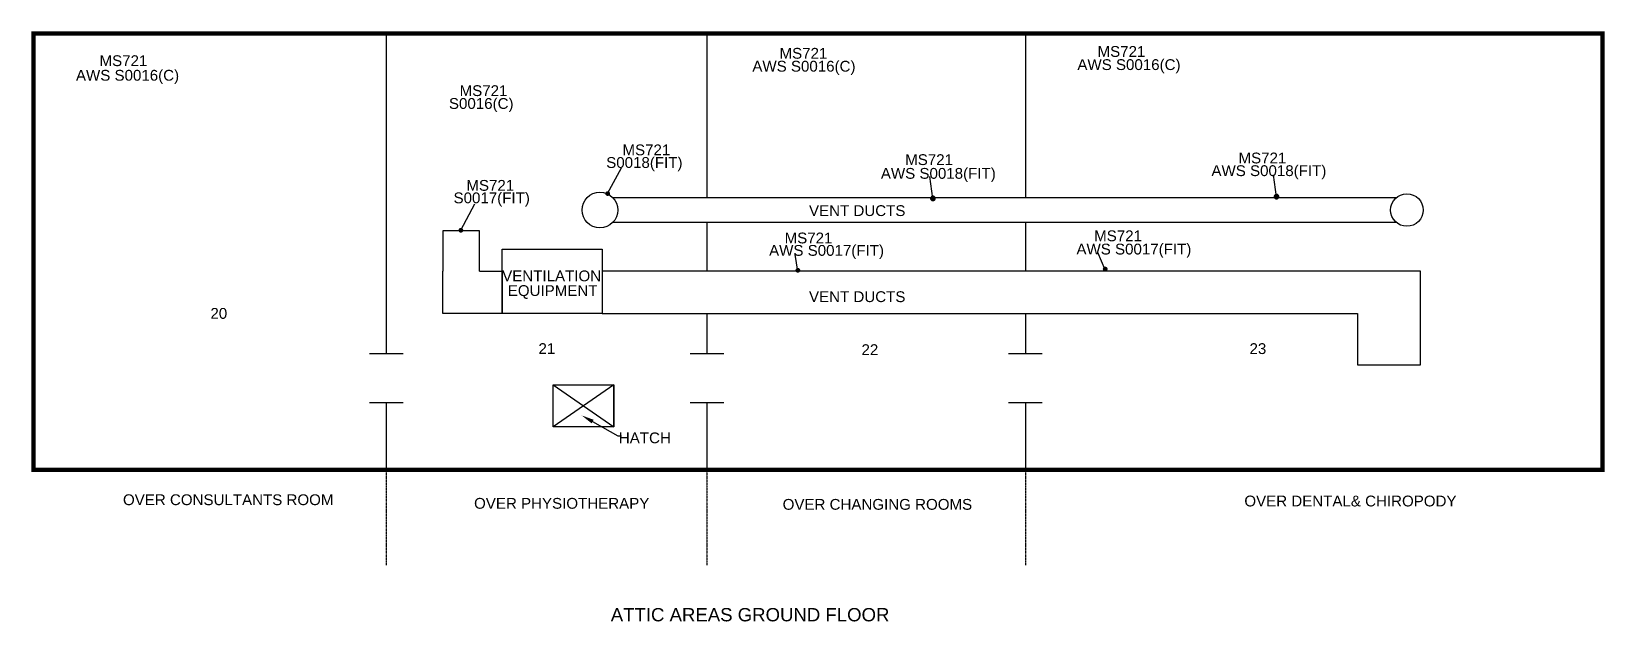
# Model space of a CAD drawing. Extents: x -211487 to 129179, y -113885 to 115281.
# Drawn here: x 34541 to 129179, y 9777 to 45268 of the extents above; entities that cross this region are included whole.
import ezdxf
from ezdxf import colors
from ezdxf.entities.mleader import LeaderData, LeaderLine
from ezdxf.math import Vec2, Vec3

# ---------------------------------------------------------------- set-up
doc = ezdxf.new("R2010")
doc.units = 0
doc.linetypes.add('HIDDEN', pattern=[0.375, 0.25, -0.125])
for name, color, linetype in [('Items-Negative', 104, 'CONTINUOUS'), ('LINE_DRAWING', 7, 'CONTINUOUS'), ('ROOMS', 5, 'CONTINUOUS')]:
    doc.layers.add(name, color=color, linetype=linetype)
doc.styles.add('BOX-TEXT', font='arial.ttf')
doc.styles.get("Standard").update_dxf_attribs({"font": 'arial.ttf'})

msp = doc.modelspace()

# ---------------------------------------------------------------- texts
at = {"layer": 'Items-Negative', "ltscale": 0.5, "style": 'BOX-TEXT'}
for s, p in [('MS721', (38637, 43186)), ('AWS S0016(C)', (77911, 42853)), ('MS721', (79546, 43630)), ('AWS S0016(C)', (97465, 42949)), ('MS721', (98678, 43740)), ('AWS S0016(C)', (37218, 42308)), ('MS721', (60299, 41384)), ('S0016(C)', (59658, 40611)), ('MS721', (70096, 37820)), ('MS721', (87105, 37234)), ('MS721', (107159, 37333)), ('S0018(FIT)', (69119, 37061)), ('AWS S0018(FIT)', (85643, 36408)), ('AWS S0018(FIT)', (105531, 36570)), ('MS721', (60706, 35686)), ('S0017(FIT)', (59935, 34935)), ('MS721', (79851, 32522)), ('MS721', (98474, 32652)), ('AWS S0017(FIT)', (78918, 31775)), ('AWS S0017(FIT)', (97408, 31854))]:
    msp.add_text(s, height=650, dxfattribs=at).set_placement(p)
at = {"layer": 'LINE_DRAWING', "ltscale": 0.5, "style": 'BOX-TEXT'}
for s, height, p in [('VENT DUCTS', 650, (81319, 34167)), ('VENTILATION', 650, (62860, 30242)), ('EQUIPMENT', 650, (63197, 29358)), ('VENT DUCTS', 650, (81319, 28991)), ('HATCH', 650, (69879, 20499)), ('OVER CONSULTANTS ROOM', 650, (40047, 16778)), ('OVER PHYSIOTHERAPY', 650, (61169, 16561)), ('OVER CHANGING ROOMS', 650, (79733, 16499)), ('OVER DENTAL& CHIROPODY', 650, (107510, 16700)), ('ATTIC AREAS GROUND FLOOR', 800, (69393, 9788))]:
    msp.add_text(s, height=height, dxfattribs=at).set_placement(p)
at = {"layer": 'ROOMS', "ltscale": 0.5, "style": 'BOX-TEXT'}
for s, p in [('20', (45308, 27986)), ('21', (65043, 25868)), ('23', (107820, 25867)), ('22', (84477, 25804))]:
    msp.add_text(s, height=650, dxfattribs=at).set_placement(p)

# ---------------------------------------------------------------- linework, layer by layer
at = {"layer": 'Items-Negative', "ltscale": 0.5}
for p, q in [((69206, 35516), (70029, 37061)), ((88774, 35220), (88595, 36535)), ((109444, 35327), (109266, 36642)), ((60378, 33310), (61209, 34898)), ((80647, 30854), (80484, 31854)), ((99137, 30933), (98687, 31981))]:
    msp.add_line(p, q, dxfattribs=at)
for points, const_width in [([(69135, 35516, 1), (69278, 35516, 1)], 143), ([(69159, 35516, 1), (69254, 35516, 1)], 95.3), ([(88726, 35220, 1), (88822, 35220, 1)], 250), ([(88703, 35268, 1), (88846, 35268, 1)], 143), ([(109397, 35327, 1), (109492, 35327, 1)], 250), ([(109373, 35375, 1), (109516, 35375, 1)], 143), ([(60306, 33310, 1), (60449, 33310, 1)], 143), ([(80576, 30902, 1), (80719, 30902, 1)], 143), ([(80600, 30854, 1), (80695, 30854, 1)], 95.3), ([(99066, 30981, 1), (99209, 30981, 1)], 143), ([(99090, 30933, 1), (99185, 30933, 1)], 95.3)]:
    msp.add_lwpolyline(points, format="xyb", close=True, dxfattribs=dict(at, const_width=const_width))
at = {"layer": 'LINE_DRAWING'}
for p, q in [((55884, 45143), (55884, 25888)), ((75181, 45143), (75181, 35279)), ((94337, 45143), (94337, 35279)), ((75181, 33774), (75181, 30854)), ((94337, 33774), (94337, 30854)), ((75181, 28314), (75181, 25888)), ((94337, 28314), (94337, 25888)), ((65920, 24013), (69582, 21480)), ((69582, 24013), (65920, 21480)), ((69582, 21480), (69582, 24013)), ((55884, 22923), (55884, 18905)), ((75181, 22923), (75181, 18905)), ((94337, 22923), (94337, 18905))]:
    msp.add_line(p, q, dxfattribs=at)
at = {"layer": 'LINE_DRAWING', "linetype": 'HIDDEN', "ltscale": 30}
for p, q in [((55884, 18905), (55884, 13175)), ((75181, 18905), (75181, 13175)), ((94337, 18905), (94337, 13175))]:
    msp.add_line(p, q, dxfattribs=at)
at = {"layer": 'LINE_DRAWING', "const_width": 250}
msp.add_lwpolyline([(34666, 45143), (129054, 45143), (129054, 18905), (34666, 18905)], close=True, dxfattribs=at)
at = {"layer": 'LINE_DRAWING'}
for points in [[(69504, 35279), (116650, 35279)], [(61490, 30854), (61490, 33267), (59282, 33267), (59282, 30854)], [(116650, 33774), (69504, 33774)], [(61490, 30854), (62860, 30854), (62860, 28314), (59282, 28314), (59282, 30854)], [(118101, 28314), (118101, 30854), (68885, 30854), (68885, 28314), (114308, 28314)], [(114308, 28314), (114308, 25209), (118101, 25209), (118101, 28314)], [(56895, 25888), (54873, 25888)], [(76192, 25888), (74170, 25888)], [(95340, 25888), (93319, 25888)], [(56895, 22923), (54873, 22923)], [(76192, 22923), (74170, 22923)], [(95340, 22923), (93319, 22923)]]:
    msp.add_lwpolyline(points, dxfattribs=at)
for points in [[(62860, 32171), (68885, 32171), (68885, 28314), (62860, 28314)], [(65920, 24013), (69582, 24013), (69582, 21480), (65920, 21480)]]:
    msp.add_lwpolyline(points, close=True, dxfattribs=at)
for centre, radius in [((68741, 34527), 1072), ((117291, 34527), 979)]:
    msp.add_circle(centre, radius, dxfattribs=at)

msp.set_redraw_order([(e.dxf.handle, doc.entitydb.next_handle()) for e in msp.query("TEXT MTEXT ATTDEF DIMENSION ARC_DIMENSION")])  # texts and dimensions are drawn at this point

# ---------------------------------------------------------------- leaders
at = {"layer": 'LINE_DRAWING', "linetype": 'HIDDEN'}
ml = msp.add_multileader_mtext('Standard', dxfattribs=at)
ml.set_content('')
ml.set_leader_properties()
ml.build(insert=Vec2(0, 0))
ml.multileader.update_dxf_attribs({"text_right_attachment_type": 6, "dogleg_length": 15, "arrow_head_size": 750, "scale": 15})
ctx = ml.context
ctx.base_point, ctx.scale, ctx.char_height, ctx.arrow_head_size, ctx.landing_gap_size, ctx.plane_origin = Vec3(70038, 20955), 15, 60, 750, 30, Vec3(67646, 22172)
ctx.right_attachment = 6
notes = []
notes.append((ctx, [(0, (1, 1, 0), (69813, 20955), (1, 0), 225, [(0, [(67646, 22172)], 0, [])])]))
ctx.mtext, ml.multileader.dxf.content_type = None, 0
for ctx, leaders in notes:
    for number, flags, end, landing, length, lines in leaders:
        leader = LeaderData()
        leader.index, (leader.has_last_leader_line, leader.has_dogleg_vector, leader.attachment_direction) = number, flags
        leader.last_leader_point, leader.dogleg_vector, leader.dogleg_length = Vec3(end), Vec3(landing), length
        for number, points, colour, breaks in lines:
            line = LeaderLine()
            line.index, line.vertices, line.color, line.breaks = number, Vec3.list(points), colors.encode_raw_color(colour), breaks
            leader.lines.append(line)
        ctx.leaders.append(leader)

doc.saveas('drawing.dxf')
